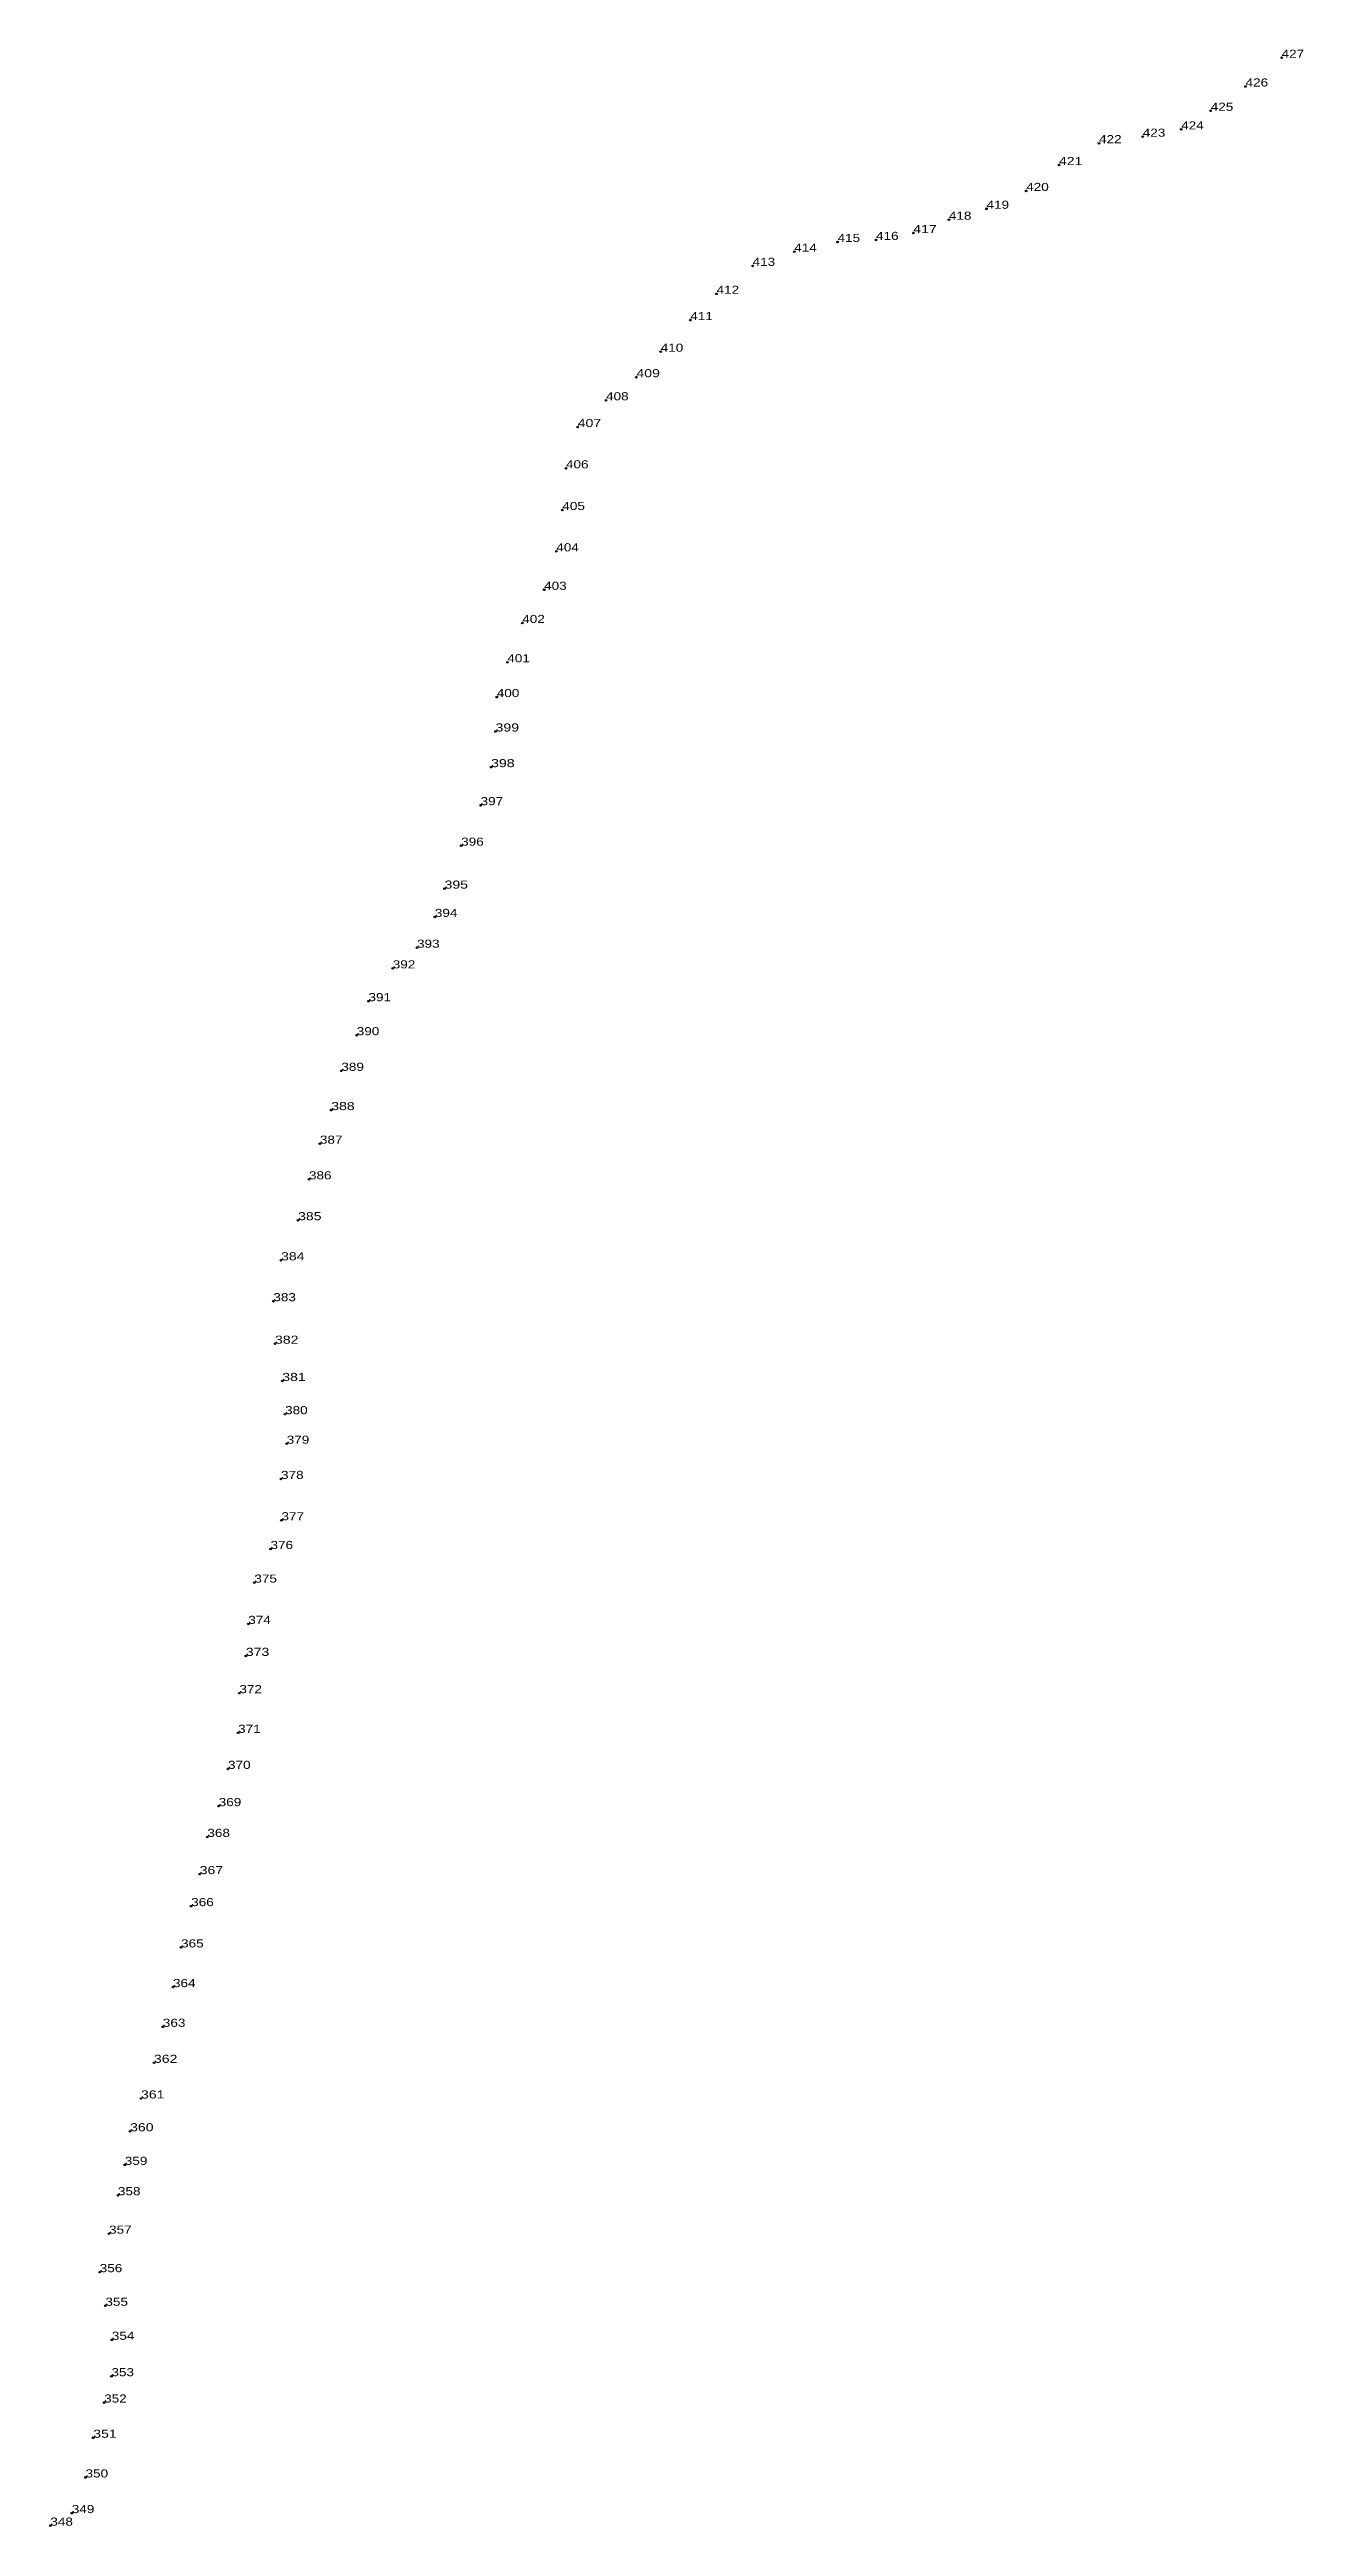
# Model space of a CAD drawing. Header units: metres. Extents: x 545293 to 553149, y 1818298 to 1839666.
# Drawn here: x 551697.2 to 551728.2, y 1818368.7 to 1818429.9 of the extents above; entities that cross this region are included whole.
import ezdxf

# ---------------------------------------------------------------- set-up
doc = ezdxf.new("R2010")
doc.units = ezdxf.units.M
doc.header["$LTSCALE"] = 0.08
doc.header["$PDMODE"] = 32
doc.header["$PDSIZE"] = 0.04
doc.layers.add('12', color=7, linetype='Continuous', lineweight=13)
doc.layers.add('7', color=7, linetype='Continuous')

msp = doc.modelspace()

# ---------------------------------------------------------------- texts
at = {"layer": '12'}
for s, width, p in [('427', 1.25, (551727.69, 1818429.68)), ('426', 1.25, (551726.8, 1818428.97)), ('424', 1.25, (551725.21, 1818427.91)), ('425', 1.25, (551725.94, 1818428.37)), ('422', 1.25, (551723.18, 1818427.57)), ('423', 1.25, (551724.26, 1818427.73)), ('421', 1.3, (551722.19, 1818427.03)), ('420', 1.25, (551721.38, 1818426.39)), ('418', 1.25, (551719.47, 1818425.68)), ('419', 1.25, (551720.4, 1818425.95)), ('414', 1.25, (551715.65, 1818424.89)), ('415', 1.25, (551716.72, 1818425.13)), ('416', 1.25, (551717.67, 1818425.18)), ('417', 1.3, (551718.59, 1818425.35)), ('413', 1.25, (551714.62, 1818424.54)), ('412', 1.25, (551713.73, 1818423.85)), ('411', 1.25, (551713.08, 1818423.2)), ('410', 1.25, (551712.35, 1818422.42)), ('409', 1.3, (551711.75, 1818421.79)), ('408', 1.25, (551711, 1818421.22)), ('407', 1.3, (551710.3, 1818420.56)), ('406', 1.25, (551710.01, 1818419.54)), ('405', 1.25, (551709.92, 1818418.51)), ('404', 1.25, (551709.77, 1818417.49)), ('403', 1.25, (551709.47, 1818416.54)), ('402', 1.25, (551708.93, 1818415.72)), ('401', 1.25, (551708.56, 1818414.75)), ('400', 1.25, (551708.3, 1818413.89)), ('399', 1.3, (551708.27, 1818413.04)), ('398', 1.3, (551708.16, 1818412.16)), ('397', 1.25, (551707.9, 1818411.22)), ('396', 1.25, (551707.42, 1818410.22)), ('395', 1.3, (551707.01, 1818409.16)), ('394', 1.25, (551706.77, 1818408.46)), ('393', 1.25, (551706.33, 1818407.7)), ('392', 1.25, (551705.73, 1818407.19)), ('391', 1.25, (551705.13, 1818406.38)), ('390', 1.25, (551704.84, 1818405.54)), ('389', 1.25, (551704.46, 1818404.66)), ('388', 1.3, (551704.21, 1818403.69)), ('387', 1.25, (551703.93, 1818402.86)), ('386', 1.25, (551703.66, 1818401.98)), ('385', 1.3, (551703.39, 1818400.97)), ('384', 1.3, (551702.97, 1818399.98)), ('383', 1.25, (551702.78, 1818398.97)), ('382', 1.3, (551702.82, 1818397.92)), ('381', 1.3, (551703, 1818397)), ('380', 1.25, (551703.07, 1818396.18)), ('379', 1.25, (551703.11, 1818395.45)), ('378', 1.25, (551702.97, 1818394.58)), ('377', 1.25, (551702.98, 1818393.56)), ('376', 1.25, (551702.71, 1818392.85)), ('375', 1.25, (551702.31, 1818392.02)), ('374', 1.25, (551702.16, 1818391)), ('373', 1.3, (551702.1, 1818390.21)), ('372', 1.25, (551701.94, 1818389.29)), ('371', 1.25, (551701.91, 1818388.31)), ('370', 1.25, (551701.66, 1818387.42)), ('369', 1.25, (551701.43, 1818386.5)), ('368', 1.25, (551701.15, 1818385.74)), ('367', 1.3, (551700.96, 1818384.82)), ('366', 1.25, (551700.75, 1818384.03)), ('365', 1.25, (551700.5, 1818383.01)), ('364', 1.25, (551700.3, 1818382.03)), ('363', 1.25, (551700.05, 1818381.05)), ('362', 1.3, (551699.83, 1818380.16)), ('361', 1.3, (551699.51, 1818379.28)), ('360', 1.3, (551699.24, 1818378.47)), ('359', 1.25, (551699.11, 1818377.64)), ('358', 1.25, (551698.94, 1818376.89)), ('357', 1.25, (551698.72, 1818375.94)), ('356', 1.25, (551698.49, 1818374.99)), ('355', 1.25, (551698.63, 1818374.16)), ('354', 1.25, (551698.79, 1818373.32)), ('353', 1.25, (551698.78, 1818372.42)), ('352', 1.25, (551698.6, 1818371.77)), ('351', 1.3, (551698.33, 1818370.9)), ('350', 1.25, (551698.14, 1818369.92)), ('348', 1.25, (551697.27, 1818368.73)), ('349', 1.25, (551697.8, 1818369.04))]:
    msp.add_text(s, height=0.2, dxfattribs=dict(at, width=width)).set_placement(p)

# ---------------------------------------------------------------- linework, layer by layer
at = {"layer": '7'}
for p in [(551727.69, 1818429.68), (551726.8, 1818428.97), (551725.94, 1818428.37), (551723.18, 1818427.57), (551724.26, 1818427.73), (551725.21, 1818427.91), (551722.19, 1818427.03), (551721.38, 1818426.39), (551719.47, 1818425.68), (551720.4, 1818425.95), (551716.72, 1818425.13), (551717.67, 1818425.18), (551718.59, 1818425.35), (551714.62, 1818424.54), (551715.65, 1818424.89), (551713.73, 1818423.85), (551713.08, 1818423.2), (551712.35, 1818422.42), (551711.75, 1818421.79), (551711, 1818421.22), (551710.3, 1818420.56), (551710.01, 1818419.54), (551709.92, 1818418.51), (551709.77, 1818417.49), (551709.47, 1818416.54), (551708.93, 1818415.72), (551708.56, 1818414.75), (551708.3, 1818413.89), (551708.27, 1818413.04), (551708.16, 1818412.16), (551707.9, 1818411.22), (551707.42, 1818410.22), (551707.01, 1818409.16), (551706.77, 1818408.46), (551706.33, 1818407.7), (551705.73, 1818407.19), (551705.13, 1818406.38), (551704.84, 1818405.54), (551704.46, 1818404.66), (551704.21, 1818403.69), (551703.93, 1818402.86), (551703.66, 1818401.98), (551703.39, 1818400.97), (551702.97, 1818399.98), (551702.78, 1818398.97), (551702.82, 1818397.92), (551703, 1818397), (551703.07, 1818396.18), (551703.11, 1818395.45), (551702.97, 1818394.58), (551702.98, 1818393.56), (551702.71, 1818392.85), (551702.31, 1818392.02), (551702.16, 1818391), (551702.1, 1818390.21), (551701.94, 1818389.29), (551701.91, 1818388.31), (551701.66, 1818387.42), (551701.43, 1818386.5), (551701.15, 1818385.74), (551700.96, 1818384.82), (551700.75, 1818384.03), (551700.5, 1818383.01), (551700.3, 1818382.03), (551700.05, 1818381.05), (551699.83, 1818380.16), (551699.51, 1818379.28), (551699.24, 1818378.47), (551699.11, 1818377.64), (551698.94, 1818376.89), (551698.72, 1818375.94), (551698.49, 1818374.99), (551698.63, 1818374.16), (551698.79, 1818373.32), (551698.78, 1818372.42), (551698.6, 1818371.77), (551698.33, 1818370.9), (551698.14, 1818369.92), (551697.27, 1818368.73), (551697.8, 1818369.04)]:
    msp.add_point(p, dxfattribs=at)

msp.set_redraw_order([(e.dxf.handle, doc.entitydb.next_handle()) for e in msp.query("TEXT MTEXT ATTDEF DIMENSION ARC_DIMENSION")])  # texts and dimensions are drawn at this point

doc.saveas('drawing.dxf')
